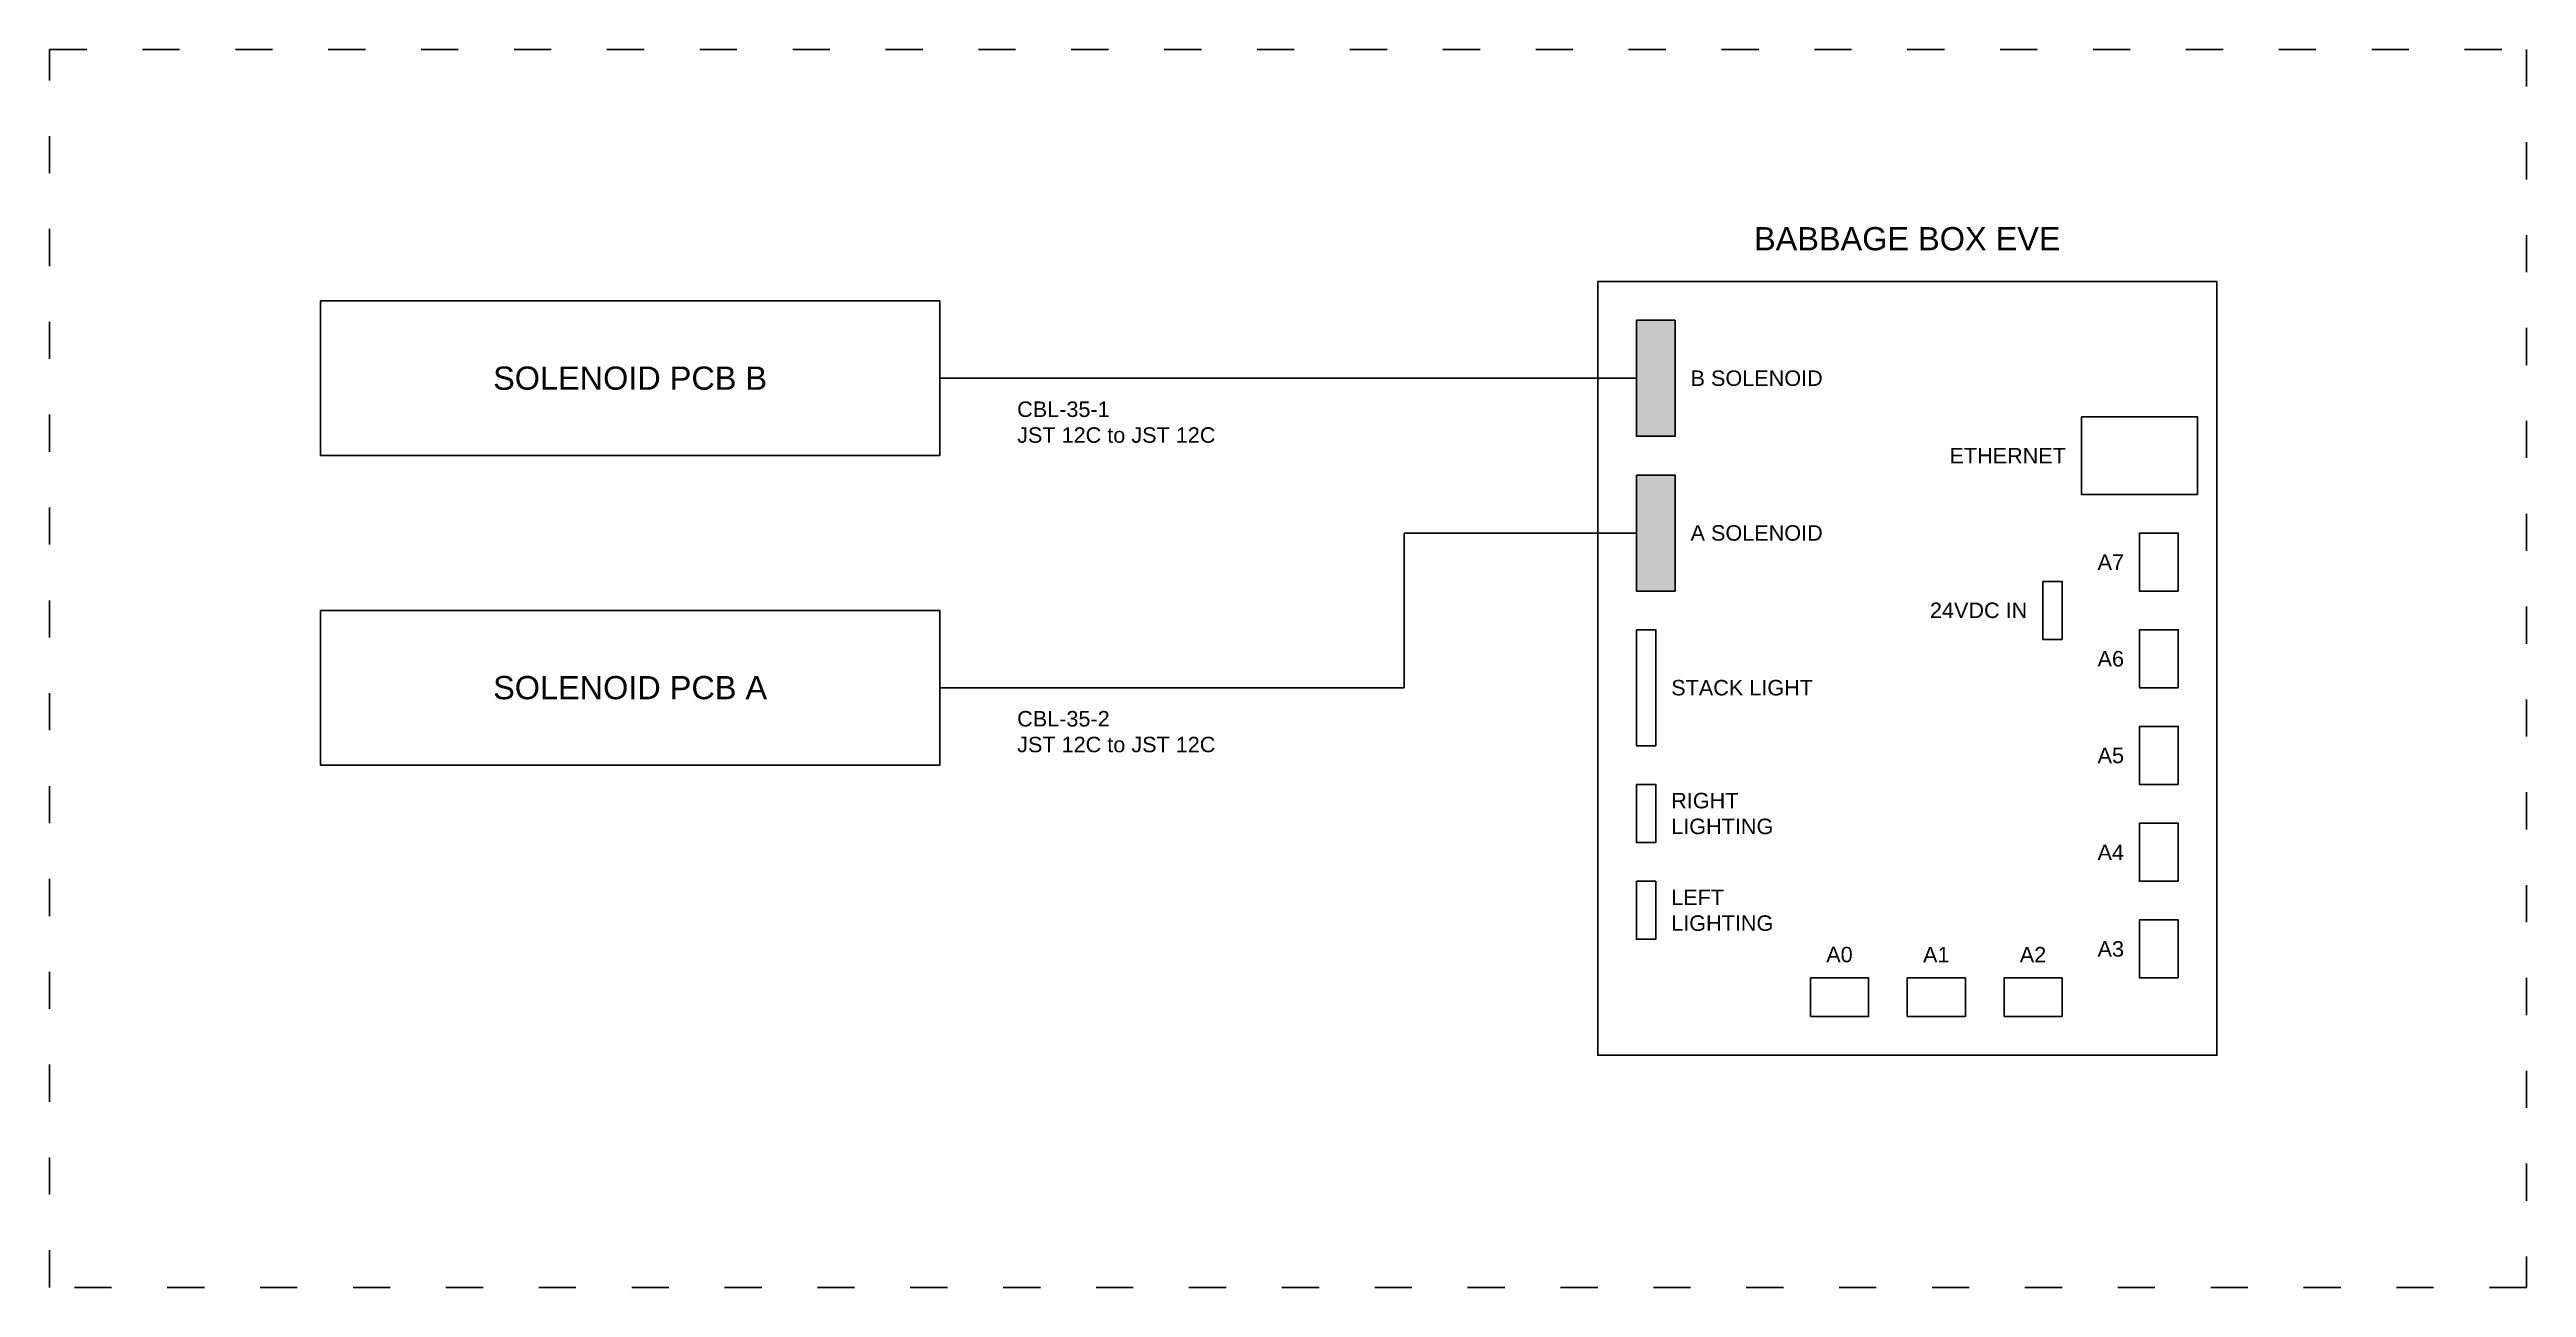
# Model space of a CAD drawing. Header units: inches. Extents: x -10 to 146, y 20 to 28.
# Drawn here: x 90.14 to 106.14, y 19.62 to 27.62 of the extents above; entities that cross this region are included whole.
import ezdxf

# ---------------------------------------------------------------- set-up
doc = ezdxf.new("R2010")
doc.units = ezdxf.units.IN
doc.header["$MEASUREMENT"] = 0
doc.linetypes.add('ACAD_ISO03W100', pattern=[30, 12, -18])
doc.styles.get("Standard").update_dxf_attribs({"font": 'arial.ttf'})

msp = doc.modelspace()

# ---------------------------------------------------------------- texts
at = {"color": 3}
for s, width, heights, insert, char_height, attachment_point in [('{\\C256;BABBAGE BOX EVE}', 3.7554, [0.155], (102.145, 26.321), 0.15, 8), ('{\\C256;SOLENOID PCB B}', 2.08332, [0], (93.895, 25.496), 0.15, 5), ('{\\C256;B SOLENOID}', 1.28151, [0], (100.745, 25.496), 0.1, 4), ('{\\C256;ETHERNET}', 0.80609, [0], (103.17, 24.996), 0.1, 6), ('{\\C256;A SOLENOID}', 1.28151, [0], (100.745, 24.496), 0.1, 4), ('{\\C256;A7}', 0.80609, [0], (103.545, 24.308), 0.1, 6), ('{\\C256;24VDC IN}', 0.80609, [0], (102.92, 23.996), 0.1, 6), ('{\\C256;A6}', 0.80609, [0], (103.545, 23.683), 0.1, 6), ('{\\C256;SOLENOID PCB A}', 2.08332, [0], (93.895, 23.496), 0.15, 5), ('{\\C256;STACK LIGHT}', 0.86744, [0], (100.62, 23.496), 0.1, 4), ('{\\C256;A5}', 0.80609, [0], (103.545, 23.058), 0.1, 6), ('{\\C256;RIGHT LIGHTING}', 0.97479, [0], (100.62, 22.683), 0.1, 4), ('{\\C256;A4}', 0.80609, [0], (103.545, 22.433), 0.1, 6), ('{\\C256;LEFT LIGHTING}', 0.80609, [0], (100.62, 22.058), 0.1, 4), ('{\\C256;A0}', 0.80609, [0], (101.707, 21.721), 0.1, 8), ('{\\C256;A1}', 0.80609, [0], (102.332, 21.721), 0.1, 8), ('{\\C256;A2}', 0.80609, [0], (102.957, 21.721), 0.1, 8), ('{\\C256;A3}', 0.80609, [0], (103.545, 21.808), 0.1, 6)]:
    msp.add_mtext_dynamic_manual_height_columns(s, width=width, gutter_width=1, heights=heights, dxfattribs=dict(at, insert=insert, char_height=char_height, attachment_point=attachment_point))
at = {"color": 3, "char_height": 0.1, "width": 4.46392, "attachment_point": 1}
for s, insert in [('{\\C256;CBL-35-1\\PJST 12C to JST 12C}', (96.395, 25.346)), ('{\\C256;CBL-35-2\\PJST 12C to JST 12C}', (96.395, 23.346))]:
    msp.add_mtext(s, dxfattribs=dict(at, insert=insert))

# ---------------------------------------------------------------- hatches: boundary and pattern name
h = msp.add_hatch(color=3)
h.dxf.hatch_style = 1
h.paths.add_polyline_path([(100.645, 25.871), (100.395, 25.871), (100.395, 25.121), (100.645, 25.121)])
h.paths.add_polyline_path([(100.645, 24.871), (100.395, 24.871), (100.395, 24.121), (100.645, 24.121)])

# ---------------------------------------------------------------- linework, layer by layer
at = {"color": 3}
for p, q in [((100.395, 25.496), (95.895, 25.496)), ((98.895, 23.496), (98.895, 24.496)), ((100.395, 24.496), (98.895, 24.496)), ((95.895, 23.496), (98.895, 23.496))]:
    msp.add_line(p, q, dxfattribs=at)
at = {"linetype": 'ACAD_ISO03W100', "ltscale": 0.02}
msp.add_lwpolyline([(90.145, 27.621), (106.145, 27.621), (106.145, 19.621), (90.145, 19.621)], close=True, dxfattribs=at)
for points in [[(100.145, 26.121), (104.145, 26.121), (104.145, 21.121), (100.145, 21.121)], [(91.895, 25.996), (95.895, 25.996), (95.895, 24.996), (91.895, 24.996)], [(100.395, 25.871), (100.645, 25.871), (100.645, 25.121), (100.395, 25.121)], [(104.02, 24.746), (103.27, 24.746), (103.27, 25.246), (104.02, 25.246)], [(100.395, 24.871), (100.645, 24.871), (100.645, 24.121), (100.395, 24.121)], [(103.895, 24.121), (103.645, 24.121), (103.645, 24.496), (103.895, 24.496)], [(103.02, 24.183), (103.145, 24.183), (103.145, 23.808), (103.02, 23.808)], [(91.895, 23.996), (95.895, 23.996), (95.895, 22.996), (91.895, 22.996)], [(100.395, 23.871), (100.52, 23.871), (100.52, 23.121), (100.395, 23.121)], [(103.895, 23.496), (103.645, 23.496), (103.645, 23.871), (103.895, 23.871)], [(103.895, 22.871), (103.645, 22.871), (103.645, 23.246), (103.895, 23.246)], [(100.395, 22.871), (100.52, 22.871), (100.52, 22.496), (100.395, 22.496)], [(103.895, 22.246), (103.645, 22.246), (103.645, 22.621), (103.895, 22.621)], [(100.395, 22.246), (100.52, 22.246), (100.52, 21.871), (100.395, 21.871)], [(103.895, 21.621), (103.645, 21.621), (103.645, 21.996), (103.895, 21.996)], [(101.52, 21.371), (101.52, 21.621), (101.895, 21.621), (101.895, 21.371)], [(102.145, 21.371), (102.145, 21.621), (102.52, 21.621), (102.52, 21.371)], [(102.77, 21.371), (102.77, 21.621), (103.145, 21.621), (103.145, 21.371)]]:
    msp.add_lwpolyline(points, close=True)

msp.set_redraw_order([(e.dxf.handle, doc.entitydb.next_handle()) for e in msp.query("TEXT MTEXT ATTDEF DIMENSION ARC_DIMENSION")])  # texts and dimensions are drawn at this point

doc.saveas('drawing.dxf')
